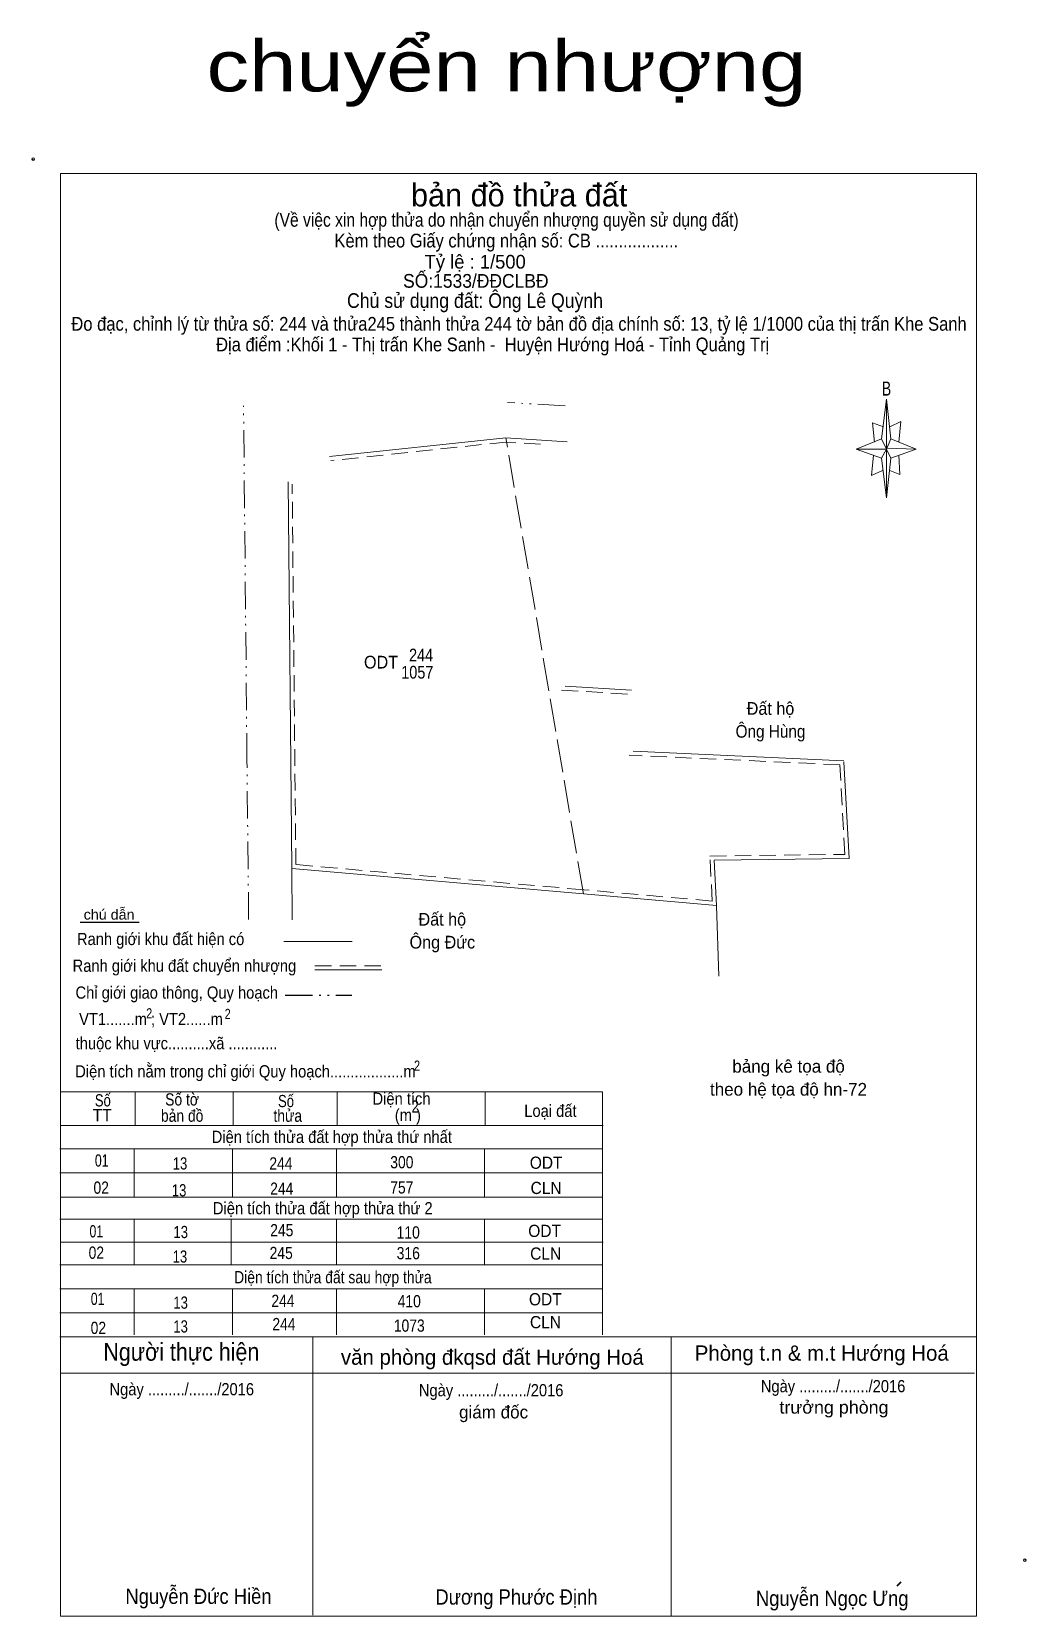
# Model space of a CAD drawing. Header units: metres. Extents: x 364918 to 365526, y 1840108 to 1840281.
# Drawn here: x 365427.9 to 365525.6, y 1840107.6 to 1840263.3 of the extents above; entities that cross this region are included whole.
import ezdxf
from ezdxf.enums import TextEntityAlignment as Align

# ---------------------------------------------------------------- set-up
doc = ezdxf.new("R2010")
doc.units = ezdxf.units.M
doc.header["$LTSCALE"] = 0.54
doc.header["$PDMODE"] = 32
doc.header["$PDSIZE"] = 0.27
for name, pattern in [('DASH_DOUBLE_DOT', [9.2, 5, -1.2, 0.3, -1.2, 0.3, -1.2]), ('DOTTED', [1.5, 0.3, -1.2]), ('LONG_DASHED', [7.5, 6, -1.5]), ('MEDIUM_DASHED', [4.5, 3, -1.5])]:
    doc.linetypes.add(name, pattern=pattern)
for name, color, linetype, lineweight in [('1', 7, 'DOTTED', 13), ('16', 7, 'Continuous', 25), ('2', 7, 'Continuous', 13), ('34', 7, 'Continuous', 13), ('5', 7, 'Continuous', 13), ('50', 7, 'Continuous', 13)]:
    doc.layers.add(name, color=color, linetype=linetype, lineweight=lineweight)

msp = doc.modelspace()

# ---------------------------------------------------------------- texts
at = {"layer": '1'}
for s, height, width, p in [('ODT', 1.25, 0.95, (365462.23, 1840200.7)), ('244', 1.25, 0.85, (365466.17, 1840201.4)), ('1057', 1.25, 0.85, (365465.795, 1840199.71)), ('Đất hộ', 1.25, 0.95, (365468.25, 1840175.43)), ('Ông Đức', 1.25, 0.95, (365468.255, 1840173.18)), ('2', 1.2, 0.8, (365465.585, 1840157.05))]:
    msp.add_text(s, height=height, dxfattribs=dict(at, width=width)).set_placement(p, align=Align.CENTER)
at = {"layer": '16', "width": 0.8}
for p in [(365439.45, 1840166.31), (365447.16, 1840166.25), (365465.77, 1840161.17)]:
    msp.add_text('2', height=1, dxfattribs=at).set_placement(p, align=Align.CENTER)
at = {"layer": '34', "width": 0.9}
msp.add_text('Chủ sử dụng đất: Ông Lê Quỳnh', height=1.44, dxfattribs=at).set_placement((365458.89, 1840236.14))
at = {"layer": '34'}
for s, width, p in [('Đất hộ', 0.95, (365500.5, 1840196.15)), ('Ông Hùng', 0.9, (365500.5, 1840193.9))]:
    msp.add_text(s, height=1.25, dxfattribs=dict(at, width=width)).set_placement(p, align=Align.CENTER)
at = {"layer": '5'}
for s, height, p in [('bản đồ thửa đất', 2.25, (365475.805, 1840246.11)), ('Tỷ lệ : 1/500', 1.35, (365471.485, 1840240)), ('bảng kê tọa độ', 1.25, (365502.275, 1840160.98)), ('theo hệ tọa độ hn-72', 1.25, (365502.27, 1840158.72)), ('văn phòng đkqsd đất Hướng Hoá ', 1.5, (365473.445, 1840132.27)), ('Phòng t.n & m.t Hướng Hoá ', 1.5, (365505.815, 1840132.67)), ('giám đốc', 1.25, (365473.29, 1840127))]:
    msp.add_text(s, height=height, dxfattribs=at).set_placement(p, align=Align.CENTER)
for s, height, width, p in [('(Về việc xin hợp thửa do nhận chuyển nhượng quyền sử dụng đất)', 1.35, 0.85, (365474.56, 1840244.12)), ('Kèm theo Giấy chứng nhận số: CB ..................', 1.35, 0.9, (365474.54, 1840242.08)), ('SỐ:1533/ĐĐCLBĐ', 1.35, 0.95, (365471.545, 1840238.12)), ('Đo đạc, chỉnh lý từ thửa số: 244 và thửa245 thành thửa 244 tờ bản đồ địa chính số: 13, tỷ lệ 1/1000 của thị trấn Khe Sanh', 1.35, 0.9, (365475.79, 1840233.9)), ('Địa điểm :Khối 1 - Thị trấn Khe Sanh -  Huyện Hướng Hoá - Tỉnh Quảng Trị ', 1.35, 0.9, (365473.425, 1840231.87)), ('B', 1.378, 0.75, (365511.9, 1840227.52)), ('chú dẫn', 0.9998, 1.05, (365435.51, 1840176.02)), ('Ranh giới khu đất hiện có ', 1.2, 0.9, (365440.775, 1840173.52)), ('Ranh giới khu đất chuyển nhượng', 1.2, 0.9, (365442.91, 1840170.89)), ('Chỉ giới giao thông, Quy hoạch', 1.2, 0.9, (365442.16, 1840168.25)), ('VT1.......m ; VT2......m ', 1.2, 0.9, (365439.825, 1840165.65)), ('thuộc khu vực..........xã ............', 1.2, 0.9, (365442.14, 1840163.27)), ('Diện tích nằm trong chỉ giới Quy hoạch..................m', 1.2, 0.9, (365448.91, 1840160.51)), ('Số', 1.2, 0.8, (365434.895, 1840157.66)), ('Số tờ', 1.2, 0.85, (365442.68, 1840157.75)), ('Số', 1.2, 0.8, (365452.895, 1840157.59)), ('Diện tích', 1.2, 0.9, (365464.245, 1840157.83)), ('Loại đất', 1.2, 0.9, (365478.875, 1840156.63)), ('TT', 1.2, 0.95, (365434.835, 1840156.21)), ('bản đồ', 1.2, 0.85, (365442.69, 1840156.15)), ('thửa', 1.2, 0.85, (365453.065, 1840156.15)), ('(m )', 1.2, 0.9, (365464.865, 1840156.22)), ('Diện tích thửa đất hợp thửa thứ nhất', 1.2, 0.9, (365457.395, 1840154.07)), ('01', 1.2, 0.75, (365434.785, 1840151.75)), ('13', 1.2, 0.8, (365442.48, 1840151.46)), ('244', 1.2, 0.85, (365452.395, 1840151.46)), ('300', 1.2, 0.85, (365464.275, 1840151.58)), ('ODT', 1.2, 0.95, (365478.455, 1840151.53)), ('02', 1.2, 0.85, (365434.735, 1840149.08)), ('13', 1.2, 0.8, (365442.39, 1840148.82)), ('244', 1.2, 0.85, (365452.475, 1840148.98)), ('757', 1.2, 0.85, (365464.275, 1840149.1)), ('CLN', 1.2, 0.95, (365478.45, 1840149.05)), ('Diện tích thửa đất hợp thửa thứ 2', 1.2, 0.9, (365456.505, 1840147.06)), ('01', 1.2, 0.75, (365434.255, 1840144.79)), ('13', 1.2, 0.8, (365442.55, 1840144.72)), ('245', 1.2, 0.85, (365452.48, 1840144.9)), ('110', 1.2, 0.85, (365464.905, 1840144.68)), ('ODT', 1.2, 0.95, (365478.305, 1840144.83)), ('02', 1.2, 0.85, (365434.255, 1840142.69)), ('245', 1.2, 0.85, (365452.42, 1840142.66)), ('316', 1.2, 0.85, (365464.91, 1840142.64)), ('CLN', 1.2, 0.95, (365478.41, 1840142.6)), ('13', 1.2, 0.8, (365442.47, 1840142.31)), ('Diện tích thửa đất sau hợp thửa', 1.2, 0.85, (365457.5, 1840140.28)), ('01', 1.2, 0.75, (365434.385, 1840138.15)), ('244', 1.2, 0.85, (365452.595, 1840137.96)), ('410', 1.2, 0.85, (365465.005, 1840137.92)), ('ODT', 1.2, 0.95, (365478.375, 1840138.11)), ('13', 1.2, 0.8, (365442.54, 1840137.78)), ('02', 1.2, 0.85, (365434.455, 1840135.3)), ('13', 1.2, 0.8, (365442.54, 1840135.44)), ('244', 1.2, 0.85, (365452.695, 1840135.67)), ('1073', 1.2, 0.85, (365465.005, 1840135.52)), ('CLN', 1.2, 0.95, (365478.39, 1840135.86)), ('Người thực hiện', 1.75, 0.9, (365442.61, 1840132.67)), ('Ngày ........./......./2016', 1.2, 0.9, (365442.65, 1840129.27)), ('Ngày ........./......./2016', 1.2, 0.9, (365473.05, 1840129.17)), ('Ngày ........./......./2016', 1.2, 0.9, (365506.65, 1840129.57)), ('trưởng phòng ', 1.25, 1.05, (365506.98, 1840127.47)), ('Nguyễn Đức Hiền', 1.5, 0.9, (365444.295, 1840108.77)), ('Dương Phước Định', 1.5, 0.9, (365475.535, 1840108.7)), ('Nguyễn Ngọc Ưng', 1.5, 0.9, (365506.565, 1840108.57))]:
    msp.add_text(s, height=height, dxfattribs=dict(at, width=width)).set_placement(p, align=Align.CENTER)
at = {"layer": '50', "width": 1.25}
msp.add_text('chuyển nhượng', height=5, dxfattribs=at).set_placement((365474.555, 1840257.42), align=Align.CENTER)

# ---------------------------------------------------------------- linework, layer by layer
at = {"layer": '16'}
msp.add_line((365438.45, 1840175.73), (365432.68, 1840175.73), dxfattribs=at)
at = {"layer": '2', "lineweight": 40}
msp.add_line((365512.94, 1840110.55), (365513.34, 1840110.95), dxfattribs=at)
at = {"layer": '34', "linetype": 'DASH_DOUBLE_DOT'}
for p, q in [((365449.06, 1840191.63), (365448.72, 1840226.52)), ((365480.33, 1840226.51), (365474.67, 1840226.85)), ((365449.22, 1840176.02), (365449.06, 1840191.64))]:
    msp.add_line(p, q, dxfattribs=at)
at = {"layer": '34'}
for p, q in [((365474.49, 1840223.36), (365457.18, 1840221.52)), ((365480.52, 1840222.98), (365474.49, 1840223.36)), ((365486.83, 1840198.57), (365480.34, 1840198.96)), ((365507.69, 1840191.62), (365487.01, 1840192.56)), ((365482.12, 1840178.55), (365453.47, 1840181.06)), ((365489.94, 1840177.86), (365482.12, 1840178.55)), ((365495.19, 1840177.4), (365482.12, 1840178.55)), ((365495.19, 1840177.4), (365495.41, 1840170.47))]:
    msp.add_line(p, q, dxfattribs=at)
at = {"layer": '34', "linetype": 'LONG_DASHED'}
msp.add_line((365482.12, 1840178.55), (365474.49, 1840223.36), dxfattribs=at)
at = {"layer": '34', "linetype": 'MEDIUM_DASHED'}
for p, q in [((365474.53, 1840222.96), (365457.31, 1840221.13)), ((365477.91, 1840222.74), (365474.46, 1840222.96)), ((365453.86, 1840181.43), (365453.5, 1840218.81)), ((365486.44, 1840198.19), (365479.97, 1840198.58)), ((365507.31, 1840191.24), (365486.62, 1840192.18)), ((365482.15, 1840178.95), (365453.86, 1840181.43)), ((365494.77, 1840177.84), (365482.16, 1840178.95))]:
    msp.add_line(p, q, dxfattribs=at)
at = {"layer": '34'}
for points in [[(365453.51, 1840176), (365453.46, 1840181.06), (365453.1, 1840219.03)], [(365495.19, 1840177.4), (365494.97, 1840181.87), (365508.23, 1840182.04), (365507.7, 1840191.52)]]:
    msp.add_lwpolyline(points, dxfattribs=at)
at = {"layer": '34', "linetype": 'MEDIUM_DASHED'}
msp.add_lwpolyline([(365494.77, 1840177.84), (365494.55, 1840182.26), (365507.81, 1840182.43), (365507.31, 1840191.24)], dxfattribs=at)
at = {"layer": '5'}
for p, q in [((365511.41, 1840223.26), (365511.91, 1840227.16)), ((365512.31, 1840223.26), (365514.81, 1840222.26)), ((365511.41, 1840221.36), (365508.91, 1840222.26)), ((365512.31, 1840221.36), (365511.91, 1840217.46)), ((365513.21, 1840219.76), (365512.21, 1840220.16)), ((365513.11, 1840221.66), (365513.21, 1840219.76)), ((365452.68, 1840173.87), (365459.41, 1840173.87)), ((365455.74, 1840171.07), (365462.32, 1840171.07)), ((365430.76, 1840159.1), (365483.98, 1840159.1)), ((365438.06, 1840159.1), (365438.06, 1840155.86)), ((365447.7, 1840159.1), (365447.7, 1840155.8)), ((365457.93, 1840159.1), (365457.93, 1840155.8)), ((365472.47, 1840159.1), (365472.47, 1840155.8)), ((365483.98, 1840159.1), (365483.98, 1840135.2)), ((365430.76, 1840155.8), (365484.06, 1840155.8)), ((365437.98, 1840153.48), (365437.98, 1840148.73)), ((365447.62, 1840153.48), (365447.62, 1840148.73)), ((365457.85, 1840153.48), (365457.85, 1840148.73)), ((365472.39, 1840153.48), (365472.39, 1840148.73)), ((365430.74, 1840148.73), (365483.98, 1840148.73)), ((365437.98, 1840146.57), (365437.98, 1840142.1)), ((365447.5, 1840146.57), (365447.5, 1840142.1)), ((365457.85, 1840146.57), (365457.85, 1840142.1)), ((365472.39, 1840146.57), (365472.39, 1840142.1)), ((365430.75, 1840144.33), (365484.05, 1840144.33)), ((365437.98, 1840139.74), (365437.98, 1840135.2)), ((365447.62, 1840139.74), (365447.62, 1840135.2)), ((365457.85, 1840139.74), (365457.85, 1840135.2)), ((365472.39, 1840139.74), (365472.39, 1840135.2)), ((365455.54, 1840135.03), (365455.54, 1840107.65)), ((365490.74, 1840135.03), (365490.74, 1840107.55)), ((365430.74, 1840131.45), (365520.54, 1840131.45))]:
    msp.add_line(p, q, dxfattribs=at)
at = {"layer": '5', "linetype": 'MEDIUM_DASHED'}
msp.add_line((365455.74, 1840171.47), (365462.53, 1840171.47), dxfattribs=at)
at = {"layer": '5', "linetype": 'DASH_DOUBLE_DOT', "lineweight": 25}
msp.add_line((365452.81, 1840168.6), (365459.35, 1840168.6), dxfattribs=at)
at = {"layer": '5'}
for points in [[(365430.74, 1840249.35), (365520.74, 1840249.35), (365520.74, 1840107.55), (365430.74, 1840107.55)], [(365511.91, 1840227.16), (365512.31, 1840223.26), (365511.91, 1840222.26)], [(365511.91, 1840222.26), (365508.91, 1840222.26), (365511.41, 1840223.26), (365512.31, 1840221.36), (365514.81, 1840222.26), (365511.91, 1840222.36)], [(365511.91, 1840222.26), (365511.91, 1840217.46), (365511.41, 1840221.36)]]:
    msp.add_lwpolyline(points, close=True, dxfattribs=at)
for points in [[(365511.61, 1840224.46), (365510.51, 1840224.86), (365510.71, 1840222.96)], [(365512.21, 1840224.46), (365513.31, 1840224.96), (365513.11, 1840222.96)], [(365511.91, 1840222.26), (365511.41, 1840223.26), (365508.91, 1840222.26)], [(365511.91, 1840222.26), (365512.31, 1840221.36), (365514.81, 1840222.26)], [(365510.61, 1840221.66), (365510.41, 1840219.66), (365511.51, 1840220.16)], [(365430.68, 1840153.48), (365430.74, 1840153.48), (365483.98, 1840153.48)], [(365430.68, 1840151.13), (365430.74, 1840151.13), (365483.98, 1840151.13)], [(365430.68, 1840146.57), (365430.74, 1840146.57), (365483.98, 1840146.57)], [(365430.68, 1840142.1), (365430.74, 1840142.1), (365483.98, 1840142.1)], [(365430.68, 1840139.74), (365430.74, 1840139.74), (365483.98, 1840139.74)], [(365430.68, 1840137.38), (365430.74, 1840137.38), (365483.98, 1840137.38)], [(365430.68, 1840135.03), (365430.74, 1840135.03), (365520.68, 1840135.03)], [(365430.68, 1840135.03), (365430.74, 1840135.03), (365520.68, 1840135.03)], [(365430.68, 1840135.03), (365430.74, 1840135.03), (365520.68, 1840135.03)], [(365430.68, 1840135.03), (365430.74, 1840135.03), (365520.68, 1840135.03)], [(365430.68, 1840135.03), (365430.74, 1840135.03), (365520.68, 1840135.03)], [(365430.68, 1840135.03), (365430.74, 1840135.03), (365520.68, 1840135.03)]]:
    msp.add_lwpolyline(points, dxfattribs=at)
for p in [(365428.04, 1840250.75), (365525.5, 1840113.07)]:
    msp.add_point(p, dxfattribs=at)

msp.set_redraw_order([(e.dxf.handle, doc.entitydb.next_handle()) for e in msp.query("TEXT MTEXT ATTDEF DIMENSION ARC_DIMENSION")])  # texts and dimensions are drawn at this point

doc.saveas('drawing.dxf')
